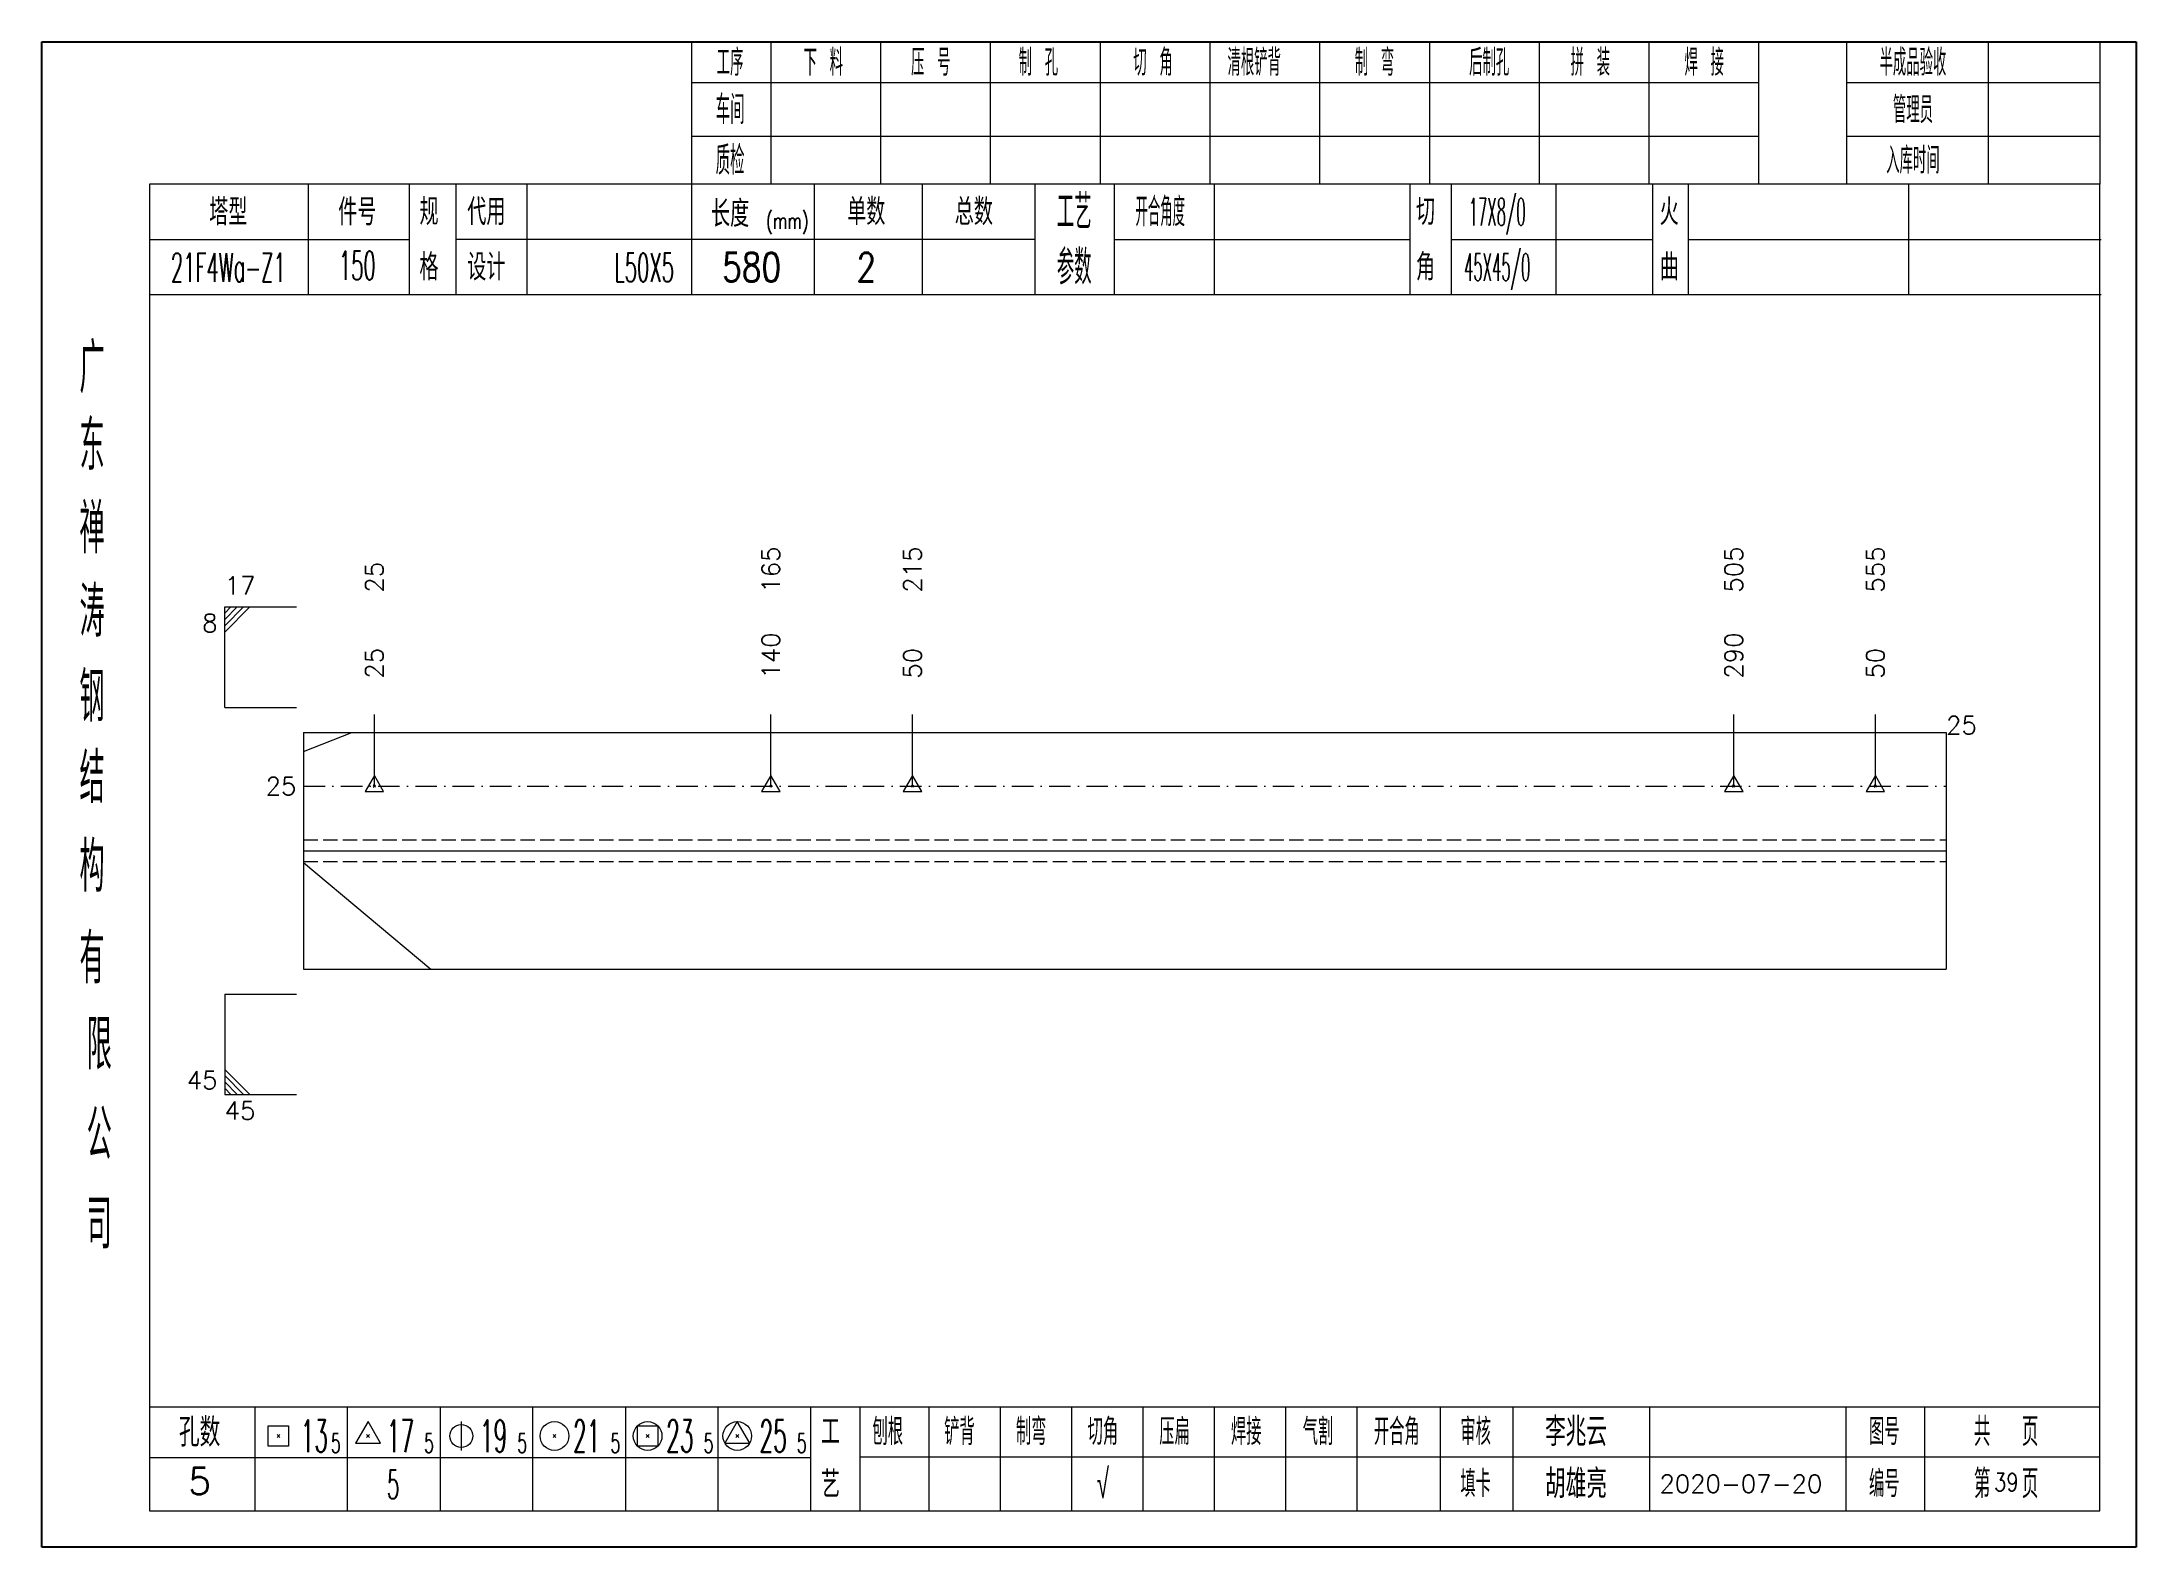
# Model space of a CAD drawing. Extents: x 1310 to 15542, y -76 to 8381.
# Drawn here: x 13377.4 to 13669.5, y 5793.7 to 6003.7 of the extents above; entities that cross this region are included whole.
import ezdxf
from ezdxf.enums import TextEntityAlignment as Align

# ---------------------------------------------------------------- set-up
doc = ezdxf.new("R2010")
doc.units = 0
doc.header["$MEASUREMENT"] = 0
doc.linetypes.add('一点画线', pattern=[5.2, 3, -1, 0.2, -1])
doc.linetypes.add('虚线', pattern=[2.75, 2, -0.75])
doc.layers.get('0').update_dxf_attribs({"linetype": 'CONTINUOUS', "lineweight": 25})
for name, color, linetype, lineweight in [('1', 7, 'CONTINUOUS', 25), ('4', 7, 'CONTINUOUS', 25), ('5', 7, 'CONTINUOUS', 25)]:
    doc.layers.add(name, color=color, linetype=linetype, lineweight=lineweight)
doc.styles.get("Standard").update_dxf_attribs({"font": 'simplex.shx', "width": 0.7, "height": 3, "bigfont": 'gbhzfs.shx'})

msp = doc.modelspace()

# ---------------------------------------------------------------- texts
at = {"color": 7, "linetype": 'Continuous', "lineweight": 13}
for s, p in [('25', (13423.738, 5926.824)), ('165', (13479.045, 5926.824)), ('215', (13498.798, 5926.824)), ('505', (13613.363, 5926.824)), ('555', (13633.115, 5926.824))]:
    msp.add_text(s, height=2.5, rotation=90, dxfattribs=at).set_placement(p, align=Align.MIDDLE_LEFT)
msp.add_text('17', height=2.5, dxfattribs=at).set_placement((13402.862, 5925.824), align=Align.BOTTOM_LEFT)
msp.add_text('8', height=2.5, dxfattribs=at).set_placement((13401.862, 5923.824), align=Align.TOP_RIGHT)
at = {"color": 8, "linetype": 'Continuous', "lineweight": 9}
for s, p in [('25', (13423.738, 5914.824)), ('140', (13479.045, 5914.824)), ('50', (13498.798, 5914.824)), ('290', (13613.363, 5914.824)), ('50', (13633.115, 5914.824))]:
    msp.add_text(s, height=2.5, rotation=90, dxfattribs=at).set_placement(p, align=Align.MIDDLE_LEFT)
at = {"color": 7, "linetype": 'Continuous', "lineweight": 13}
msp.add_text('25', height=2.5, dxfattribs=at).set_placement((13642.992, 5908.324), align=Align.MIDDLE_LEFT)
msp.add_text('25', height=2.5, dxfattribs=at).set_placement((13412.862, 5899.824), align=Align.MIDDLE_RIGHT)
msp.add_text('45', height=2.5, dxfattribs=at).set_placement((13401.862, 5856.824), align=Align.BOTTOM_RIGHT)
msp.add_text('45', height=2.5, dxfattribs=at).set_placement((13402.862, 5855.824), align=Align.TOP_LEFT)
at = {"layer": '4', "color": 1, "linetype": 'Continuous', "lineweight": 25}
for s, height, width, p in [('工序', 3.7, 0.7, (13473.362, 6000.781)), ('下 料', 3.7, 0.7, (13486.362, 6000.781)), ('压 号', 3.7, 0.7, (13501.362, 6000.781)), ('制 孔', 3.7, 0.7, (13516.362, 6000.781)), ('切 角', 3.7, 0.7, (13532.362, 6000.781)), ('清根铲背 ', 3.7, 0.7, (13547.362, 6000.781)), (' 制 弯', 3.7, 0.7, (13562.362, 6000.781)), (' 后制孔', 3.7, 0.7, (13578.362, 6000.781)), ('拼 装', 3.7, 0.7, (13593.362, 6000.781)), (' 焊 接', 3.7, 0.7, (13608.362, 6000.781)), ('半成品验收', 3.7, 0.7, (13638.362, 6000.781)), ('车间', 4, 0.7, (13473.362, 5994.181)), ('管理员', 3.7, 0.7, (13638.362, 5994.181)), ('质检', 4, 0.7, (13473.362, 5987.121)), ('入库时间', 3.7, 0.7, (13638.362, 5987.121)), ('工艺', 4.8, 0.7, (13521.362, 5979.941)), ('(mm)', 2.24, 0.7, (13481.362, 5978.681)), ('开合角度', 4, 0.6, (13533.362, 5979.941)), ('17X8/0', 3.8, 0.4, (13580.362, 5979.941)), ('21F4Wa-Z1', 4, 0.5, (13403.362, 5972.201)), ('150', 4, 0.5, (13421.362, 5972.451)), ('L50X5', 4, 0.5, (13461.362, 5972.181)), ('580', 4, 0.8, (13476.362, 5972.231)), ('2', 4, 0.8, (13492.362, 5972.231)), ('参数', 4.8, 0.7, (13521.362, 5972.231)), ('45X45/0', 3.8, 0.4, (13580.362, 5972.231)), ('广', 6.96, 0.7, (13384.362, 5958.151)), ('东', 6.96, 0.7, (13384.362, 5947.361)), ('禅', 6.96, 0.7, (13384.362, 5935.771)), ('涛', 6.96, 0.7, (13384.362, 5924.171)), ('钢', 6.96, 0.7, (13384.362, 5912.281)), ('结', 6.96, 0.7, (13384.362, 5900.971)), ('构', 6.96, 0.7, (13384.362, 5888.591)), ('有', 6.96, 0.7, (13384.362, 5875.781)), ('限', 6.96, 0.7, (13385.362, 5863.781)), ('公', 6.96, 0.7, (13385.362, 5851.241)), ('司', 6.96, 0.7, (13385.362, 5838.761)), ('13', 4.47, 0.5, (13415.362, 5809.181)), ('17', 4.47, 0.5, (13427.362, 5809.181)), ('19', 4.47, 0.5, (13440.362, 5809.181)), ('21', 4.47, 0.5, (13453.362, 5809.181)), ('23', 4.47, 0.5, (13466.362, 5809.181)), ('25', 4.47, 0.5, (13479.362, 5809.181)), ('刨根', 3.7, 0.8, (13495.362, 5809.781)), ('铲背', 3.7, 0.8, (13505.362, 5809.781)), ('制弯', 3.7, 0.8, (13515.362, 5809.781)), ('切角', 3.7, 0.8, (13525.362, 5809.781)), ('压扁', 3.7, 0.8, (13535.362, 5809.781)), ('焊接', 3.7, 0.8, (13545.362, 5809.781)), ('气割', 3.7, 0.8, (13555.362, 5809.781)), ('开合角', 3.7, 0.8, (13566.362, 5809.781)), ('审核', 3.7, 0.8, (13577.362, 5809.781)), ('图号', 3.7, 0.8, (13634.362, 5809.781)), ('共  页', 4, 0.8, (13651.362, 5809.781)), ('5', 2.68, 0.6, (13418.362, 5808.181)), ('5', 2.68, 0.6, (13431.362, 5808.181)), ('5', 2.68, 0.6, (13444.362, 5808.181)), ('5', 2.68, 0.6, (13457.362, 5808.181)), ('5', 2.68, 0.6, (13470.362, 5808.181)), ('5', 2.68, 0.6, (13483.362, 5808.181)), ('√', 4, 0.6, (13525.362, 5802.511)), ('填卡', 3.7, 0.8, (13577.362, 5802.511)), ('编号', 3.7, 0.8, (13634.362, 5802.511)), ('第  页', 4, 0.8, (13651.362, 5802.511)), ('5', 4, 0.5, (13426.362, 5802.431))]:
    msp.add_text(s, height=height, dxfattribs=dict(at, width=width)).set_placement(p, align=Align.MIDDLE_CENTER)
for s, height, p in [('塔型', 3.7, (13403.362, 5979.911)), ('件号', 3.7, (13421.362, 5979.911)), ('规', 3.7, (13431.362, 5979.941)), ('代用', 3.7, (13439.362, 5979.941)), ('长度', 3.7, (13473.362, 5979.681)), ('单数', 3.7, (13492.362, 5979.941)), ('总数', 3.7, (13507.362, 5979.941)), ('切', 3.7, (13570.362, 5979.941)), ('火', 3.7, (13604.362, 5979.941)), ('格', 3.7, (13431.362, 5972.231)), ('设计', 3.7, (13439.362, 5972.231)), ('角', 3.7, (13570.362, 5972.231)), ('曲', 3.7, (13604.362, 5972.231)), ('孔数', 4, (13399.362, 5809.701)), ('工', 3.7, (13487.362, 5809.781)), ('李兆云', 4, (13591.362, 5809.781)), ('5', 3.7, (13399.362, 5802.871)), ('艺', 3.7, (13487.362, 5802.431)), ('胡雄亮', 4, (13591.362, 5802.511)), ('2020-07-20', 2.5, (13614.362, 5802.511))]:
    msp.add_text(s, height=height, dxfattribs=at).set_placement(p, align=Align.MIDDLE_CENTER)
at = {"layer": '4', "color": 6, "linetype": 'Continuous', "lineweight": 25, "width": 0.8}
msp.add_text('39', height=2.5, dxfattribs=at).set_placement((13651.387, 5802.739), align=Align.MIDDLE_CENTER)

# ---------------------------------------------------------------- blocks, each defined once
blk = doc.blocks.new('孔17.5')
at = {"layer": '5', "color": 7, "linetype": 'Continuous', "lineweight": 13}
for p, q in [((0, 1), (-0.866, -0.5)), ((-0.1, -0.1), (0.1, 0.1)), ((0.1, -0.1), (-0.1, 0.1)), ((0.866, -0.5), (0, 1)), ((-0.866, -0.5), (0.866, -0.5))]:
    blk.add_line(p, q, dxfattribs=at)
blk = doc.blocks.new('CTJGK')
at = {"color": 6, "linetype": 'Continuous'}
for p, q in [((0, 209.97), (292.13, 209.97)), ((0, 0), (0, 209.97)), ((292.13, 209.97), (292.13, 0)), ((292.13, 0), (0, 0))]:
    blk.add_line(p, q, dxfattribs=at)

# ---------------------------------------------------------------- linework, layer by layer
at = {"color": 7, "linetype": 'Continuous', "lineweight": 13}
for p, q in [((13402.862, 5924.824), (13412.862, 5924.824)), ((13402.862, 5910.824), (13402.862, 5924.824)), ((13403.737, 5924.824), (13402.862, 5923.949)), ((13404.612, 5924.824), (13402.862, 5923.074)), ((13405.487, 5924.824), (13402.862, 5922.199)), ((13406.362, 5924.824), (13402.862, 5921.324)), ((13402.862, 5910.824), (13412.862, 5910.824)), ((13423.738, 5899.824), (13423.738, 5909.824)), ((13479.045, 5899.824), (13479.045, 5909.824)), ((13498.798, 5899.824), (13498.798, 5909.824)), ((13613.363, 5899.824), (13613.363, 5909.824)), ((13633.115, 5899.824), (13633.115, 5909.824)), ((13413.862, 5904.684), (13420.578, 5907.324)), ((13413.862, 5889.174), (13431.639, 5874.324)), ((13402.862, 5870.824), (13412.862, 5870.824)), ((13402.862, 5870.824), (13402.862, 5856.824)), ((13406.362, 5856.824), (13402.862, 5860.324)), ((13405.487, 5856.824), (13402.862, 5859.449)), ((13404.612, 5856.824), (13402.862, 5858.574)), ((13403.737, 5856.824), (13402.862, 5857.699)), ((13402.862, 5856.824), (13412.862, 5856.824))]:
    msp.add_line(p, q, dxfattribs=at)
at = {"color": 7, "linetype": 'Continuous', "lineweight": 18}
for p, q in [((13413.862, 5907.324), (13413.862, 5874.324)), ((13413.862, 5907.324), (13642.992, 5907.324)), ((13642.992, 5907.324), (13642.992, 5874.324)), ((13413.862, 5890.824), (13642.992, 5890.824))]:
    msp.add_line(p, q, dxfattribs=at)
at = {"color": 3, "linetype": '一点画线', "lineweight": 13}
msp.add_line((13413.862, 5899.824), (13642.992, 5899.824), dxfattribs=at)
at = {"color": 1, "linetype": '虚线', "lineweight": 18}
for p, q in [((13413.862, 5892.324), (13642.992, 5892.324)), ((13413.862, 5889.324), (13642.992, 5889.324))]:
    msp.add_line(p, q, dxfattribs=at)
at = {"layer": '1', "color": 7, "linetype": 'Continuous', "lineweight": 18}
msp.add_line((13413.862, 5874.324), (13642.992, 5874.324), dxfattribs=at)
at = {"layer": '4', "color": 1, "linetype": 'Continuous', "lineweight": 18}
for p, q in [((13377.362, 6003.651), (13377.362, 5793.681)), ((13669.492, 6003.651), (13377.362, 6003.651)), ((13467.992, 6003.651), (13467.992, 5983.811)), ((13479.022, 6003.651), (13479.022, 5983.791)), ((13494.332, 6003.651), (13494.332, 5983.791)), ((13509.652, 6003.651), (13509.652, 5983.791)), ((13524.962, 6003.651), (13524.962, 5983.791)), ((13540.272, 6003.651), (13540.272, 5983.791)), ((13555.582, 6003.651), (13555.582, 5983.791)), ((13570.902, 6003.651), (13570.902, 5983.791)), ((13586.212, 6003.651), (13586.212, 5983.791)), ((13601.522, 6003.651), (13601.522, 5983.791)), ((13616.832, 6003.651), (13616.832, 5983.811)), ((13616.832, 6003.651), (13616.832, 5983.791)), ((13629.112, 6003.651), (13629.112, 5983.791)), ((13648.862, 6003.651), (13648.862, 5983.791)), ((13664.442, 6003.651), (13664.442, 5983.791)), ((13669.492, 5973.851), (13669.492, 6003.651)), ((13616.832, 5997.921), (13467.992, 5997.921)), ((13664.442, 5997.921), (13629.112, 5997.921)), ((13616.832, 5990.441), (13467.992, 5990.441)), ((13664.442, 5990.441), (13629.112, 5990.441)), ((13392.372, 5983.791), (13392.372, 5798.731)), ((13664.442, 5983.791), (13392.372, 5983.791)), ((13414.492, 5983.801), (13414.492, 5968.381)), ((13428.642, 5968.381), (13428.642, 5983.791)), ((13435.142, 5968.381), (13435.142, 5983.791)), ((13445.012, 5983.791), (13445.012, 5968.381)), ((13467.992, 5983.811), (13467.992, 5968.381)), ((13485.112, 5983.791), (13485.112, 5968.381)), ((13500.162, 5983.791), (13500.162, 5968.381)), ((13515.862, 5983.791), (13515.862, 5968.381)), ((13526.922, 5983.791), (13526.922, 5968.381)), ((13540.872, 5983.791), (13540.872, 5968.381)), ((13568.172, 5983.791), (13568.172, 5968.381)), ((13573.932, 5983.791), (13573.932, 5968.381)), ((13588.552, 5983.791), (13588.552, 5968.381)), ((13602.012, 5983.791), (13602.012, 5968.381)), ((13607.002, 5983.791), (13607.002, 5968.381)), ((13637.742, 5983.791), (13637.742, 5968.381)), ((13664.442, 5798.731), (13664.442, 5983.791)), ((13428.642, 5976.031), (13392.372, 5976.031)), ((13515.862, 5976.081), (13435.142, 5976.081)), ((13526.922, 5976.081), (13568.172, 5976.081)), ((13573.932, 5976.081), (13602.012, 5976.081)), ((13607.002, 5976.081), (13664.622, 5976.081)), ((13669.492, 5793.681), (13669.492, 5973.851)), ((13664.622, 5968.381), (13392.372, 5968.381)), ((13392.372, 5813.261), (13664.442, 5813.261)), ((13407.062, 5813.261), (13407.062, 5798.731)), ((13419.992, 5798.731), (13419.992, 5813.261)), ((13432.922, 5813.261), (13432.922, 5798.731)), ((13445.842, 5798.731), (13445.842, 5813.261)), ((13458.772, 5813.261), (13458.772, 5798.731)), ((13471.702, 5798.731), (13471.702, 5813.261)), ((13484.622, 5798.731), (13484.622, 5813.261)), ((13491.492, 5798.731), (13491.492, 5813.261)), ((13501.152, 5798.731), (13501.152, 5813.261)), ((13511.092, 5798.731), (13511.092, 5813.261)), ((13521.032, 5798.731), (13521.032, 5813.261)), ((13530.982, 5798.731), (13530.982, 5813.261)), ((13540.922, 5798.731), (13540.922, 5813.261)), ((13550.862, 5798.731), (13550.862, 5813.261)), ((13560.812, 5798.731), (13560.812, 5813.261)), ((13572.452, 5798.731), (13572.452, 5813.261)), ((13582.602, 5798.731), (13582.602, 5813.261)), ((13601.662, 5798.731), (13601.662, 5813.261)), ((13629.042, 5798.731), (13629.042, 5813.261)), ((13640.002, 5798.731), (13640.002, 5813.261)), ((13484.622, 5806.131), (13392.372, 5806.131)), ((13491.452, 5806.291), (13664.442, 5806.291)), ((13392.372, 5798.731), (13664.442, 5798.731)), ((13377.362, 5793.681), (13669.492, 5793.681))]:
    msp.add_line(p, q, dxfattribs=at)
at = {"layer": '4', "color": 7, "linetype": 'Continuous', "lineweight": 13}
for p, q in [((13408.948, 5807.767), (13408.948, 5810.595)), ((13408.948, 5810.595), (13411.776, 5810.595)), ((13411.776, 5810.595), (13411.776, 5807.767)), ((13422.862, 5811.181), (13421.13, 5808.181)), ((13424.594, 5808.181), (13422.862, 5811.181)), ((13435.862, 5811.181), (13435.862, 5807.181)), ((13460.448, 5807.767), (13460.448, 5810.595)), ((13460.448, 5810.595), (13463.276, 5810.595)), ((13463.276, 5810.595), (13463.276, 5807.767)), ((13474.362, 5811.181), (13472.63, 5808.181)), ((13476.094, 5808.181), (13474.362, 5811.181)), ((13411.776, 5807.767), (13408.948, 5807.767)), ((13410.162, 5808.981), (13410.562, 5809.381)), ((13410.562, 5808.981), (13410.162, 5809.381)), ((13421.13, 5808.181), (13424.594, 5808.181)), ((13422.662, 5808.981), (13423.062, 5809.381)), ((13423.062, 5808.981), (13422.662, 5809.381)), ((13448.662, 5808.981), (13449.062, 5809.381)), ((13449.062, 5808.981), (13448.662, 5809.381)), ((13463.276, 5807.767), (13460.448, 5807.767)), ((13461.662, 5808.981), (13462.062, 5809.381)), ((13462.062, 5808.981), (13461.662, 5809.381)), ((13472.63, 5808.181), (13476.094, 5808.181)), ((13474.162, 5808.981), (13474.562, 5809.381)), ((13474.562, 5808.981), (13474.162, 5809.381))]:
    msp.add_line(p, q, dxfattribs=at)
for centre, radius in [((13435.862, 5809.181), 1.6), ((13448.862, 5809.181), 2), ((13461.862, 5809.181), 2), ((13474.362, 5809.181), 2)]:
    msp.add_circle(centre, radius, dxfattribs=at)

# ---------------------------------------------------------------- block references
at = {"color": 0, "linetype": 'Continuous'}
msp.add_blockref('CTJGK', (13377.362, 5793.681), dxfattribs=at)
at = {"color": 8, "linetype": 'Continuous', "lineweight": 9, "xscale": 1.5, "yscale": 1.5, "zscale": 1.5}
for p in [(13423.738, 5899.824), (13479.045, 5899.824), (13498.798, 5899.824), (13613.363, 5899.824), (13633.115, 5899.824)]:
    msp.add_blockref('孔17.5', p, dxfattribs=at)

msp.set_redraw_order([(e.dxf.handle, doc.entitydb.next_handle()) for e in msp.query("TEXT MTEXT ATTDEF DIMENSION ARC_DIMENSION")])  # texts and dimensions are drawn at this point

doc.saveas('drawing.dxf')
